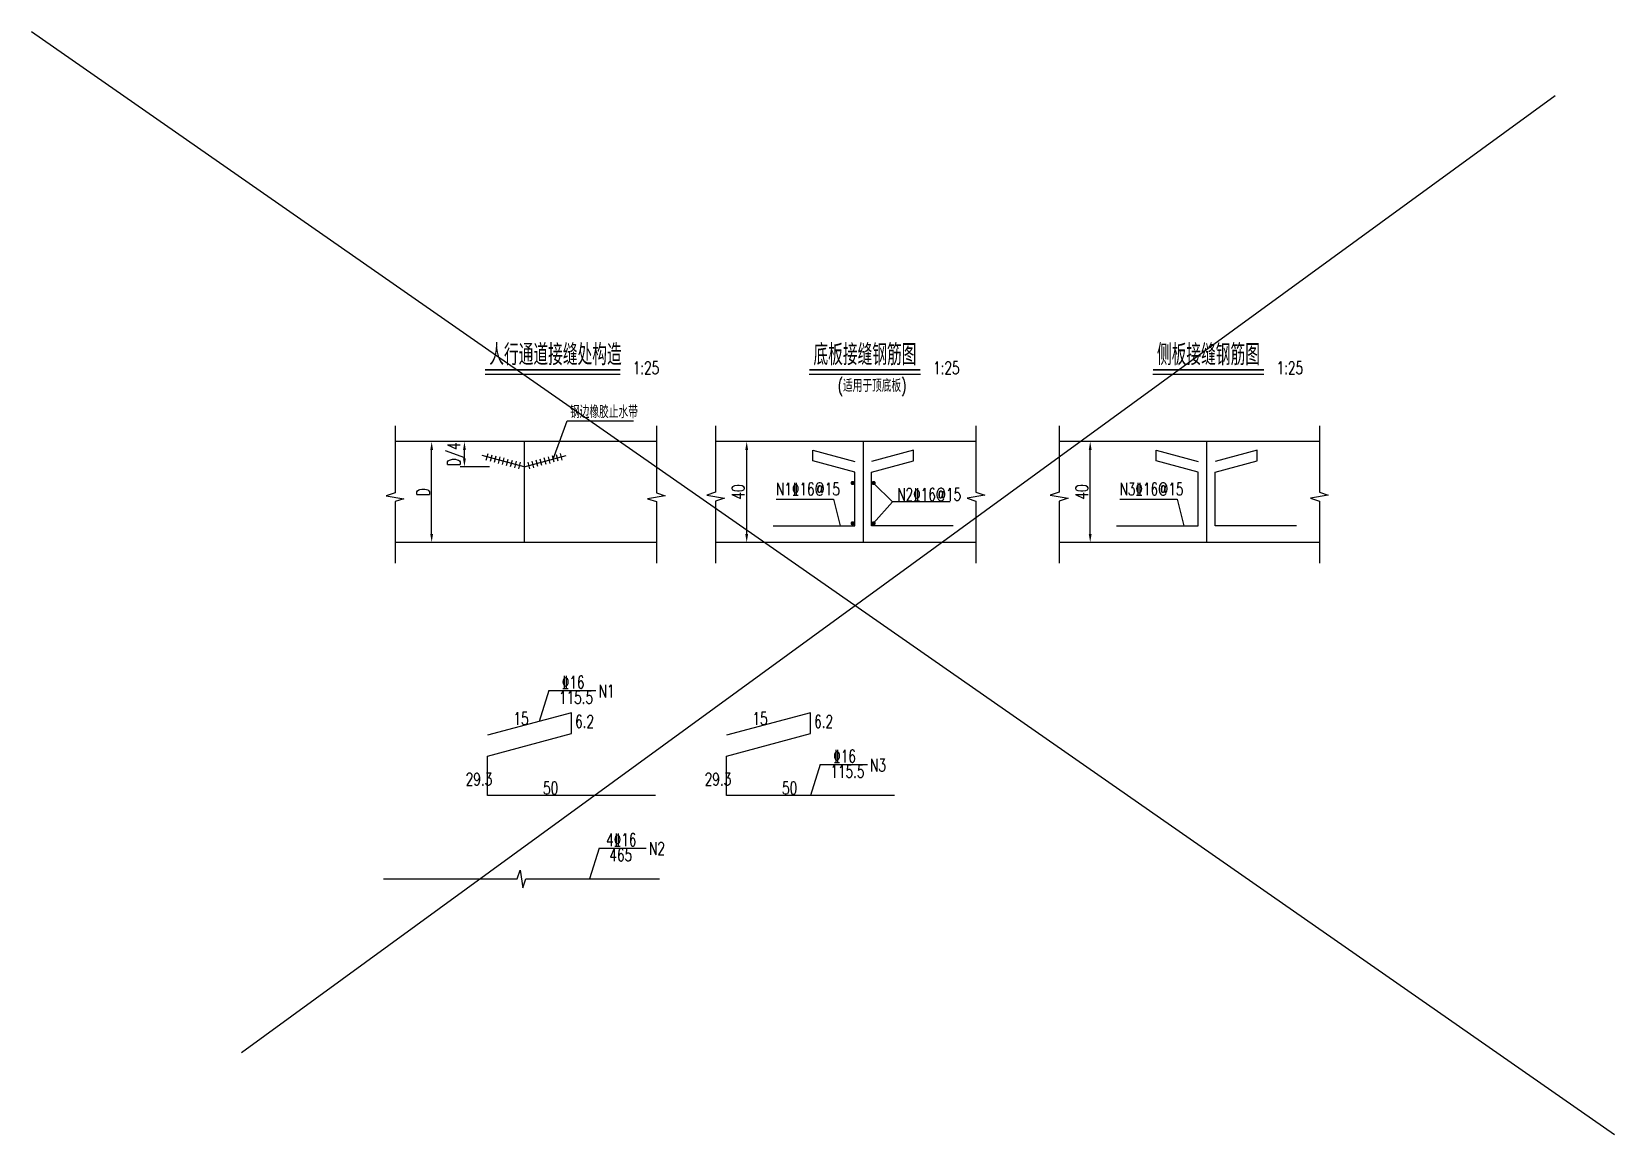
# Model space of a CAD drawing. Header units: millimetres. Extents: x 9472 to 214973, y -2225 to 22564.
# Drawn here: x 17250 to 18192, y 21501 to 22158 of the extents above; entities that cross this region are included whole.
import ezdxf

# ---------------------------------------------------------------- set-up
doc = ezdxf.new("R2010")
doc.units = ezdxf.units.MM
doc.header["$LTSCALE"] = 0.3
doc.header["$MEASUREMENT"] = 0
for name, color, linetype in [('文字', 7, 'Continuous'), ('轮廓线', 1, 'Continuous'), ('钢筋', 1, 'Continuous')]:
    doc.layers.add(name, color=color, linetype=linetype)
doc.styles.get("Standard").update_dxf_attribs({"font": 'simplex1.shx', "width": 0.7, "bigfont": 'hztxt.shx'})
doc.dimstyles.new('25', dxfattribs={"dimscale": 2.5, "dimtxt": 3, "dimasz": 2, "dimexe": 1, "dimexo": 1, "dimgap": 0.5, "dimtad": 1, "dimdec": 1, "dimdsep": 46, "dimtxsty": 'Standard', "dimcen": 0.5, "dimadec": 0, "dimazin": 0, "dimtfac": 1, "dimtdec": 1, "dimtofl": 0, "dimtmove": 2, "dimatfit": 3, "dimfxl": 0, "dimtolj": 1, "dimtzin": 0, "dimarcsym": 0})

msp = doc.modelspace()

# ---------------------------------------------------------------- texts
at = {"layer": '文字', "width": 0.7}
for s, height, p in [('人行通道接缝处构造', 12.5, (17522.72, 21959.11)), ('底板接缝钢筋图', 12.5, (17715.59, 21959.11)), ('侧板接缝钢筋图', 12.5, (17919.96, 21959.11)), ('1:25', 7.5, (17608.08, 21953.77)), ('1:25', 7.5, (17786.74, 21953.77)), ('1:25', 7.5, (17991.12, 21953.77)), ('(适用于顶底板)', 7.5, (17729.97, 21943.2)), ('钢边橡胶止水带', 7.5, (17570.71, 21927.59)), ('N1%%13216@15', 7.5, (17693.29, 21881.69)), ('N2%%13216@15', 7.5, (17765.42, 21878.46)), ('N3%%13216@15', 7.5, (17897.67, 21881.69)), ('%%13216', 7.5, (17565.85, 21766.66)), ('115.5', 7.5, (17564.2, 21757.64)), ('N1', 7.5, (17587.77, 21761.39)), ('15', 7.5, (17537.1, 21745.07)), ('15', 7.5, (17679.31, 21745.07)), ('6.2', 7.5, (17573.78, 21743.31)), ('6.2', 7.5, (17716, 21743.31)), ('%%13216', 7.5, (17727.32, 21722.62)), ('N3', 7.5, (17749.25, 21717.35)), ('29.3', 7.5, (17508.69, 21708.95)), ('29.3', 7.5, (17650.9, 21708.95)), ('115.5', 7.5, (17725.67, 21713.61)), ('50', 7.5, (17554.71, 21703.73)), ('50', 7.5, (17696.92, 21703.73)), ('4%%13216', 7.5, (17592.24, 21672.91)), ('465', 7.5, (17594.17, 21663.89)), ('N2', 7.5, (17617.74, 21667.63))]:
    msp.add_text(s, height=height, dxfattribs=at).set_placement(p)

# ---------------------------------------------------------------- blocks, each defined once
blk = doc.blocks.new('*D71')
at = {"color": 0, "lineweight": -2}
for p, q in [((17503.42, 21913.65), (17485.92, 21913.65)), ((17488.42, 21858.65), (17488.42, 21908.65)), ((17503.42, 21853.65), (17485.92, 21853.65))]:
    blk.add_line(p, q, dxfattribs=at)
at = {"color": 0}
for points in [[(17487.59, 21908.65), (17489.25, 21908.65), (17488.42, 21913.65)], [(17487.59, 21858.65), (17489.25, 21858.65), (17488.42, 21853.65)]]:
    blk.add_solid(points, dxfattribs=at)
at = {"color": 0, "insert": (17483.42, 21883.65), "char_height": 7.5, "attachment_point": 5, "rotation": 90}
blk.add_mtext('\\A1;D', dxfattribs=at)
blk = doc.blocks.new('*D72')
at = {"color": 0, "lineweight": -2}
for p, q in [((17690.85, 21913.65), (17673.35, 21913.65)), ((17675.85, 21858.65), (17675.85, 21908.65)), ((17690.85, 21853.65), (17673.35, 21853.65))]:
    blk.add_line(p, q, dxfattribs=at)
at = {"color": 0}
for points in [[(17675.02, 21908.65), (17676.68, 21908.65), (17675.85, 21913.65)], [(17675.02, 21858.65), (17676.68, 21858.65), (17675.85, 21853.65)]]:
    blk.add_solid(points, dxfattribs=at)
at = {"color": 0, "insert": (17670.85, 21883.65), "char_height": 7.5, "attachment_point": 5, "rotation": 90}
blk.add_mtext('\\A1;40', dxfattribs=at)
blk = doc.blocks.new('*D73')
at = {"color": 0, "lineweight": -2}
for p, q in [((17522.92, 21913.65), (17505.42, 21913.65)), ((17507.92, 21903.65), (17507.92, 21908.65)), ((17522.92, 21898.65), (17505.42, 21898.65))]:
    blk.add_line(p, q, dxfattribs=at)
at = {"color": 0}
for points in [[(17507.09, 21908.65), (17508.75, 21908.65), (17507.92, 21913.65)], [(17507.09, 21903.65), (17508.75, 21903.65), (17507.92, 21898.65)]]:
    blk.add_solid(points, dxfattribs=at)
at = {"color": 0, "insert": (17502.92, 21906.15), "char_height": 7.5, "attachment_point": 5, "rotation": 90}
blk.add_mtext('\\A1;D/4', dxfattribs=at)
blk = doc.blocks.new('点筋')
at = {"layer": '钢筋', "const_width": 1.25}
blk.add_lwpolyline([(-0.625, 0, 1), (0.625, 0, 1)], format="xyb", close=True, dxfattribs=at)
blk = doc.blocks.new('*D74')
at = {"color": 0, "lineweight": -2}
for p, q in [((17895.22, 21913.65), (17877.72, 21913.65)), ((17880.22, 21858.65), (17880.22, 21908.65)), ((17895.22, 21853.65), (17877.72, 21853.65))]:
    blk.add_line(p, q, dxfattribs=at)
at = {"color": 0}
for points in [[(17879.39, 21908.65), (17881.06, 21908.65), (17880.22, 21913.65)], [(17879.39, 21858.65), (17881.06, 21858.65), (17880.22, 21853.65)]]:
    blk.add_solid(points, dxfattribs=at)
at = {"color": 0, "insert": (17875.22, 21883.65), "char_height": 7.5, "attachment_point": 5, "rotation": 90}
blk.add_mtext('\\A1;40', dxfattribs=at)

# ---------------------------------------------------------------- dimensions: what is measured, and where the dimension line sits
for base, p1, p2, text, picture, middle in [((17488.42, 21913.65), (17544.4, 21853.65), (17544.4, 21913.65), 'D', '*D71', (17483.42, 21883.65)), ((17507.92, 21913.65), (17543.54, 21898.65), (17543.54, 21913.65), 'D/4', '*D73', (17502.92, 21906.15)), ((17675.85, 21913.65), (17734.81, 21853.65), (17745.11, 21913.65), '40', '*D72', (17670.85, 21883.65)), ((17880.22, 21913.65), (17939.18, 21853.65), (17949.48, 21913.65), '40', '*D74', (17875.22, 21883.65))]:
    dim = msp.add_linear_dim(base=base, p1=p1, p2=p2, angle=90, text=text, dimstyle='25')
    dim.commit()
    dim.dimension.update_dxf_attribs({"geometry": picture, "text_midpoint": middle})

# ---------------------------------------------------------------- linework, layer by layer
for p, q in [((17250.44, 22157.66), (18192.06, 21501.31)), ((17375.27, 21550.13), (18156.78, 22119.69)), ((17520.25, 21953.77), (17600.58, 21953.77)), ((17713.12, 21953.77), (17779.24, 21953.77)), ((17917.49, 21953.77), (17983.62, 21953.77)), ((17560.79, 21903.28), (17568.95, 21926.08)), ((17568.95, 21926.08), (17608.57, 21926.08)), ((17622.12, 21913.65), (17466.68, 21913.65)), ((17812.23, 21913.65), (17657.38, 21913.65)), ((18016.6, 21913.65), (17861.76, 21913.65)), ((17520.93, 21902.64), (17521.97, 21906.5)), ((17523.35, 21901.99), (17524.38, 21905.86)), ((17525.76, 21901.35), (17526.8, 21905.21)), ((17528.18, 21900.7), (17529.21, 21904.56)), ((17530.59, 21900.05), (17531.63, 21903.92)), ((17533.01, 21899.4), (17534.04, 21903.27)), ((17535.42, 21898.76), (17536.46, 21902.62)), ((17551.65, 21898.76), (17550.61, 21902.62)), ((17554.06, 21899.4), (17553.03, 21903.27)), ((17556.48, 21900.05), (17555.44, 21903.92)), ((17558.89, 21900.7), (17557.86, 21904.56)), ((17561.31, 21901.35), (17560.27, 21905.21)), ((17563.72, 21901.99), (17562.69, 21905.86)), ((17566.14, 21902.64), (17565.1, 21906.5)), ((17537.84, 21898.11), (17538.87, 21901.97)), ((17540.25, 21897.46), (17541.29, 21901.33)), ((17546.82, 21897.46), (17545.78, 21901.33)), ((17549.23, 21898.11), (17548.2, 21901.97)), ((17762.65, 21877.89), (17751.36, 21889)), ((17693.39, 21879.39), (17727.56, 21879.39)), ((17727.56, 21879.39), (17731.47, 21863.5)), ((17762.65, 21877.89), (17751.36, 21865.01)), ((17796.82, 21877.89), (17762.65, 21877.89)), ((17897.77, 21879.39), (17931.94, 21879.39)), ((17931.94, 21879.39), (17935.85, 21863.5)), ((17622.12, 21853.65), (17466.68, 21853.65)), ((17812.23, 21853.65), (17657.38, 21853.65)), ((18016.6, 21853.65), (17861.76, 21853.65)), ((17558.11, 21765.41), (17552.35, 21747.07)), ((17558.11, 21765.41), (17586.16, 21765.41)), ((17719.58, 21721.37), (17713.83, 21703.04)), ((17719.58, 21721.37), (17747.63, 21721.37)), ((17588.08, 21671.66), (17582.32, 21653.32)), ((17588.08, 21671.66), (17616.13, 21671.66))]:
    msp.add_line(p, q)
at = {"const_width": 1}
for points in [[(17520.25, 21956.27), (17600.58, 21956.27)], [(17713.12, 21956.27), (17779.24, 21956.27)], [(17917.49, 21956.27), (17983.62, 21956.27)]]:
    msp.add_lwpolyline(points, dxfattribs=at)
for points in [[(17466.68, 21923), (17466.68, 21883.17), (17461.41, 21881.42), (17471.94, 21879.67), (17466.68, 21877.92), (17466.68, 21841.24)], [(17622.12, 21923), (17622.12, 21883.17), (17627.38, 21881.42), (17616.85, 21879.67), (17622.12, 21877.92), (17622.12, 21841.24)], [(17657.38, 21923), (17657.38, 21883.46), (17652.12, 21881.7), (17662.65, 21879.96), (17657.38, 21878.21), (17657.38, 21841.24)], [(17812.23, 21923), (17812.23, 21883.46), (17817.49, 21881.7), (17806.96, 21879.96), (17812.23, 21878.21), (17812.23, 21841.24)], [(17861.76, 21923), (17861.76, 21883.46), (17856.49, 21881.7), (17867.02, 21879.96), (17861.76, 21878.21), (17861.76, 21841.24)], [(18016.6, 21923), (18016.6, 21883.46), (18021.87, 21881.7), (18011.33, 21879.96), (18016.6, 21878.21), (18016.6, 21841.24)], [(17539.25, 21653.32), (17541, 21658.59), (17542.75, 21648.06), (17544.5, 21653.32)]]:
    msp.add_lwpolyline(points)
at = {"layer": '轮廓线'}
for p, q in [((17543.54, 21913.65), (17543.54, 21853.65)), ((17745.11, 21913.65), (17745.11, 21853.65)), ((17949.48, 21913.65), (17949.48, 21853.65)), ((17543.54, 21898.65), (17518.54, 21905.35)), ((17543.54, 21898.65), (17568.54, 21905.35))]:
    msp.add_line(p, q, dxfattribs=at)
for points in [[(17691.58, 21863.5), (17740.11, 21863.5), (17740.11, 21895.55), (17715.11, 21902.25), (17715.11, 21908.45), (17740.11, 21901.75)], [(17798.63, 21863.5), (17750.11, 21863.5), (17750.11, 21895.55), (17775.11, 21902.25), (17775.11, 21908.45), (17750.11, 21901.75)], [(17895.95, 21863.5), (17944.48, 21863.5), (17944.48, 21895.55), (17919.48, 21902.25), (17919.48, 21908.45), (17944.48, 21901.75)], [(18003.01, 21863.5), (17954.48, 21863.5), (17954.48, 21895.55), (17979.48, 21902.25), (17979.48, 21908.45), (17954.48, 21901.75)], [(17621.61, 21703.04), (17521.61, 21703.04), (17521.61, 21726.44), (17571.61, 21739.83), (17571.61, 21752.23), (17521.61, 21738.84)], [(17763.83, 21703.04), (17663.83, 21703.04), (17663.83, 21726.44), (17713.83, 21739.83), (17713.83, 21752.23), (17663.83, 21738.84)], [(17459.74, 21653.32), (17539.25, 21653.32)], [(17544.5, 21653.32), (17624.01, 21653.32)]]:
    msp.add_lwpolyline(points, dxfattribs=at)

# ---------------------------------------------------------------- block references
for p in [(17738.86, 21889), (17738.86, 21865.01)]:
    msp.add_blockref('点筋', p)
at = {"xscale": -1}
for p in [(17751.36, 21889), (17751.36, 21865.01)]:
    msp.add_blockref('点筋', p, dxfattribs=at)

msp.set_redraw_order([(e.dxf.handle, doc.entitydb.next_handle()) for e in msp.query("TEXT MTEXT ATTDEF DIMENSION ARC_DIMENSION")])  # texts and dimensions are drawn at this point

doc.saveas('drawing.dxf')
